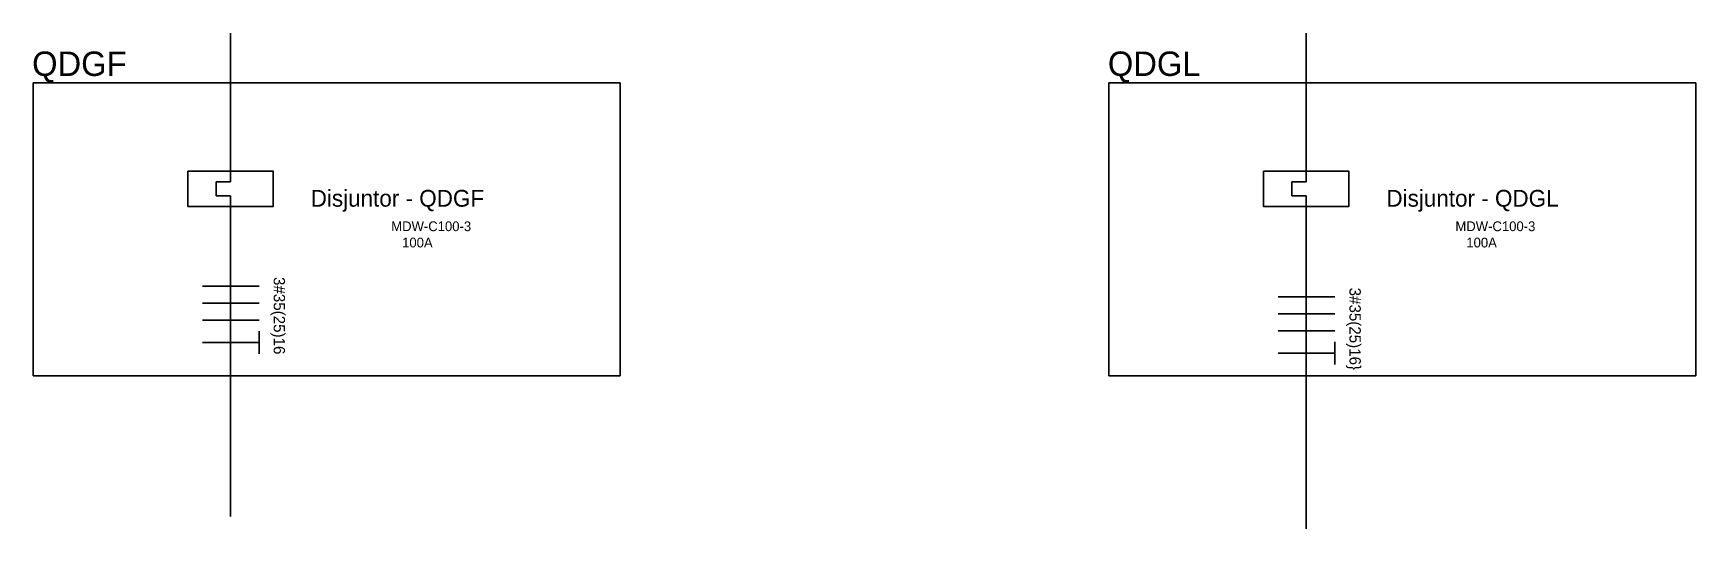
# Model space of a CAD drawing. Extents: x -543 to 641, y -96 to 322.
# Drawn here: x -535.3 to -476.7, y 20.9 to 38.4 of the extents above; entities that cross this region are included whole.
import ezdxf

# ---------------------------------------------------------------- set-up
doc = ezdxf.new("R2010")
doc.units = 0
doc.header["$MEASUREMENT"] = 0
doc.layers.add('ELET_UNIFILAR_TEXTO', color=4, linetype='Continuous')
doc.layers.add('ELT_UNIFILAR_DESENHO', color=5, linetype='Continuous')

msp = doc.modelspace()

# ---------------------------------------------------------------- texts
at = {"layer": 'ELET_UNIFILAR_TEXTO', "ltscale": 50}
for s, p in [('Disjuntor - QDGF', (-525.522, 32.305)), ('Disjuntor - QDGL ', (-487.613, 32.305))]:
    msp.add_text(s, height=0.59177, dxfattribs=at).set_placement(p)
at = {"layer": 'ELET_UNIFILAR_TEXTO', "attachment_point": 1}
for s, insert, char_height, width in [('QDGF', (-535.339, 37.775), 0.8616, 5.74389), ('MDW-C100-3^J   100A', (-522.684, 31.786), 0.34463, 3.53809), ('MDW-C100-3^J   100A', (-485.181, 31.786), 0.34463, 3.53809)]:
    msp.add_mtext(s, dxfattribs=dict(at, insert=insert, char_height=char_height, width=width))
at = {"layer": 'ELET_UNIFILAR_TEXTO', "insert": (-497.429, 37.775), "char_height": 0.8616, "attachment_point": 1}
msp.add_mtext('QDGL', dxfattribs=at)
at = {"layer": 'ELET_UNIFILAR_TEXTO', "char_height": 0.39879, "width": 3.11582, "attachment_point": 1, "rotation": 270}
for s, insert in [('\\A1;3#35(25)16', (-526.427, 29.824)), ('\\A1;3#35(25)16\\}', (-488.516, 29.45))]:
    msp.add_mtext(s, dxfattribs=dict(at, insert=insert))

# ---------------------------------------------------------------- linework, layer by layer
at = {"layer": 'ELT_UNIFILAR_DESENHO'}
for p, q in [((-528.35, 34.807), (-528.35, 38.419)), ((-490.44, 34.807), (-490.44, 38.419)), ((-535.299, 36.675), (-514.621, 36.675)), ((-535.299, 26.336), (-535.299, 36.675)), ((-514.621, 36.675), (-514.621, 26.336)), ((-497.389, 36.675), (-497.389, 33.557)), ((-497.389, 36.675), (-476.711, 36.675)), ((-497.389, 26.336), (-497.389, 36.675)), ((-476.711, 36.675), (-476.711, 26.336)), ((-527.34, 29.504), (-529.334, 29.504)), ((-527.34, 28.905), (-529.334, 28.905)), ((-489.43, 29.129), (-491.424, 29.129)), ((-527.34, 28.307), (-529.334, 28.307)), ((-489.43, 28.531), (-491.424, 28.531)), ((-527.34, 27.911), (-527.34, 27.114)), ((-489.43, 27.933), (-491.424, 27.933)), ((-489.43, 27.537), (-489.43, 26.739)), ((-527.34, 27.512), (-529.334, 27.512)), ((-489.43, 27.138), (-491.424, 27.138)), ((-514.621, 26.336), (-535.299, 26.336)), ((-476.711, 26.336), (-497.389, 26.336))]:
    msp.add_line(p, q, dxfattribs=at)
at = {"layer": 'ELT_UNIFILAR_DESENHO', "ltscale": 50}
for p, q in [((-528.35, 34.807), (-528.35, 33.557)), ((-528.35, 34.807), (-528.35, 33.557)), ((-528.35, 34.807), (-528.35, 33.557)), ((-528.35, 34.807), (-528.35, 33.557)), ((-490.44, 34.807), (-490.44, 33.557)), ((-490.44, 34.807), (-490.44, 33.557)), ((-490.44, 34.807), (-490.44, 33.557)), ((-490.44, 34.807), (-490.44, 33.557)), ((-528.35, 33.557), (-528.35, 33.182)), ((-528.35, 33.557), (-528.35, 33.182)), ((-528.35, 33.557), (-528.35, 33.182)), ((-528.35, 33.557), (-528.35, 33.182)), ((-490.44, 33.557), (-490.44, 33.182)), ((-490.44, 33.557), (-490.44, 33.182)), ((-490.44, 33.557), (-490.44, 33.182)), ((-490.44, 33.557), (-490.44, 33.182)), ((-528.849, 33.182), (-528.849, 32.682)), ((-528.35, 33.182), (-528.849, 33.182)), ((-528.849, 33.182), (-528.849, 32.682)), ((-528.35, 33.182), (-528.849, 33.182)), ((-528.849, 33.182), (-528.849, 32.682)), ((-528.35, 33.182), (-528.849, 33.182)), ((-528.849, 33.182), (-528.849, 32.682)), ((-528.35, 33.182), (-528.849, 33.182)), ((-490.94, 33.182), (-490.94, 32.682)), ((-490.44, 33.182), (-490.94, 33.182)), ((-490.94, 33.182), (-490.94, 32.682)), ((-490.44, 33.182), (-490.94, 33.182)), ((-490.94, 33.182), (-490.94, 32.682)), ((-490.44, 33.182), (-490.94, 33.182)), ((-490.94, 33.182), (-490.94, 32.682)), ((-490.44, 33.182), (-490.94, 33.182)), ((-528.849, 32.682), (-528.35, 32.682)), ((-528.849, 32.682), (-528.35, 32.682)), ((-528.849, 32.682), (-528.35, 32.682)), ((-528.849, 32.682), (-528.35, 32.682)), ((-528.35, 32.682), (-528.35, 32.307)), ((-528.35, 32.682), (-528.35, 32.307)), ((-528.35, 32.682), (-528.35, 32.307)), ((-528.35, 32.682), (-528.35, 32.307)), ((-528.35, 32.307), (-528.35, 31.057)), ((-528.35, 32.307), (-528.35, 31.057)), ((-528.35, 32.307), (-528.35, 31.057)), ((-528.35, 32.307), (-528.35, 31.057)), ((-490.94, 32.682), (-490.44, 32.682)), ((-490.94, 32.682), (-490.44, 32.682)), ((-490.94, 32.682), (-490.44, 32.682)), ((-490.94, 32.682), (-490.44, 32.682)), ((-490.44, 32.682), (-490.44, 32.307)), ((-490.44, 32.682), (-490.44, 32.307)), ((-490.44, 32.682), (-490.44, 32.307)), ((-490.44, 32.682), (-490.44, 32.307)), ((-490.44, 32.307), (-490.44, 31.057)), ((-490.44, 32.307), (-490.44, 31.057)), ((-490.44, 32.307), (-490.44, 31.057)), ((-490.44, 32.307), (-490.44, 31.057))]:
    msp.add_line(p, q, dxfattribs=at)
at = {"layer": 'ELT_UNIFILAR_DESENHO', "linetype": 'ByBlock'}
for p, q in [((-528.35, 21.383), (-528.35, 31.057)), ((-490.44, 20.949), (-490.44, 31.057))]:
    msp.add_line(p, q, dxfattribs=at)
at = {"layer": 'ELT_UNIFILAR_DESENHO'}
for points in [[(-529.849, 33.557), (-526.85, 33.557), (-526.85, 32.307), (-529.849, 32.307)], [(-529.849, 33.557), (-526.85, 33.557), (-526.85, 32.307), (-529.849, 32.307)], [(-529.849, 33.557), (-526.85, 33.557), (-526.85, 32.307), (-529.849, 32.307)], [(-529.849, 33.557), (-526.85, 33.557), (-526.85, 32.307), (-529.849, 32.307)], [(-491.94, 33.557), (-488.94, 33.557), (-488.94, 32.307), (-491.94, 32.307)], [(-491.94, 33.557), (-488.94, 33.557), (-488.94, 32.307), (-491.94, 32.307)], [(-491.94, 33.557), (-488.94, 33.557), (-488.94, 32.307), (-491.94, 32.307)], [(-491.94, 33.557), (-488.94, 33.557), (-488.94, 32.307), (-491.94, 32.307)]]:
    msp.add_lwpolyline(points, close=True, dxfattribs=at)

msp.set_redraw_order([(e.dxf.handle, doc.entitydb.next_handle()) for e in msp.query("TEXT MTEXT ATTDEF DIMENSION ARC_DIMENSION")])  # texts and dimensions are drawn at this point

doc.saveas('drawing.dxf')
